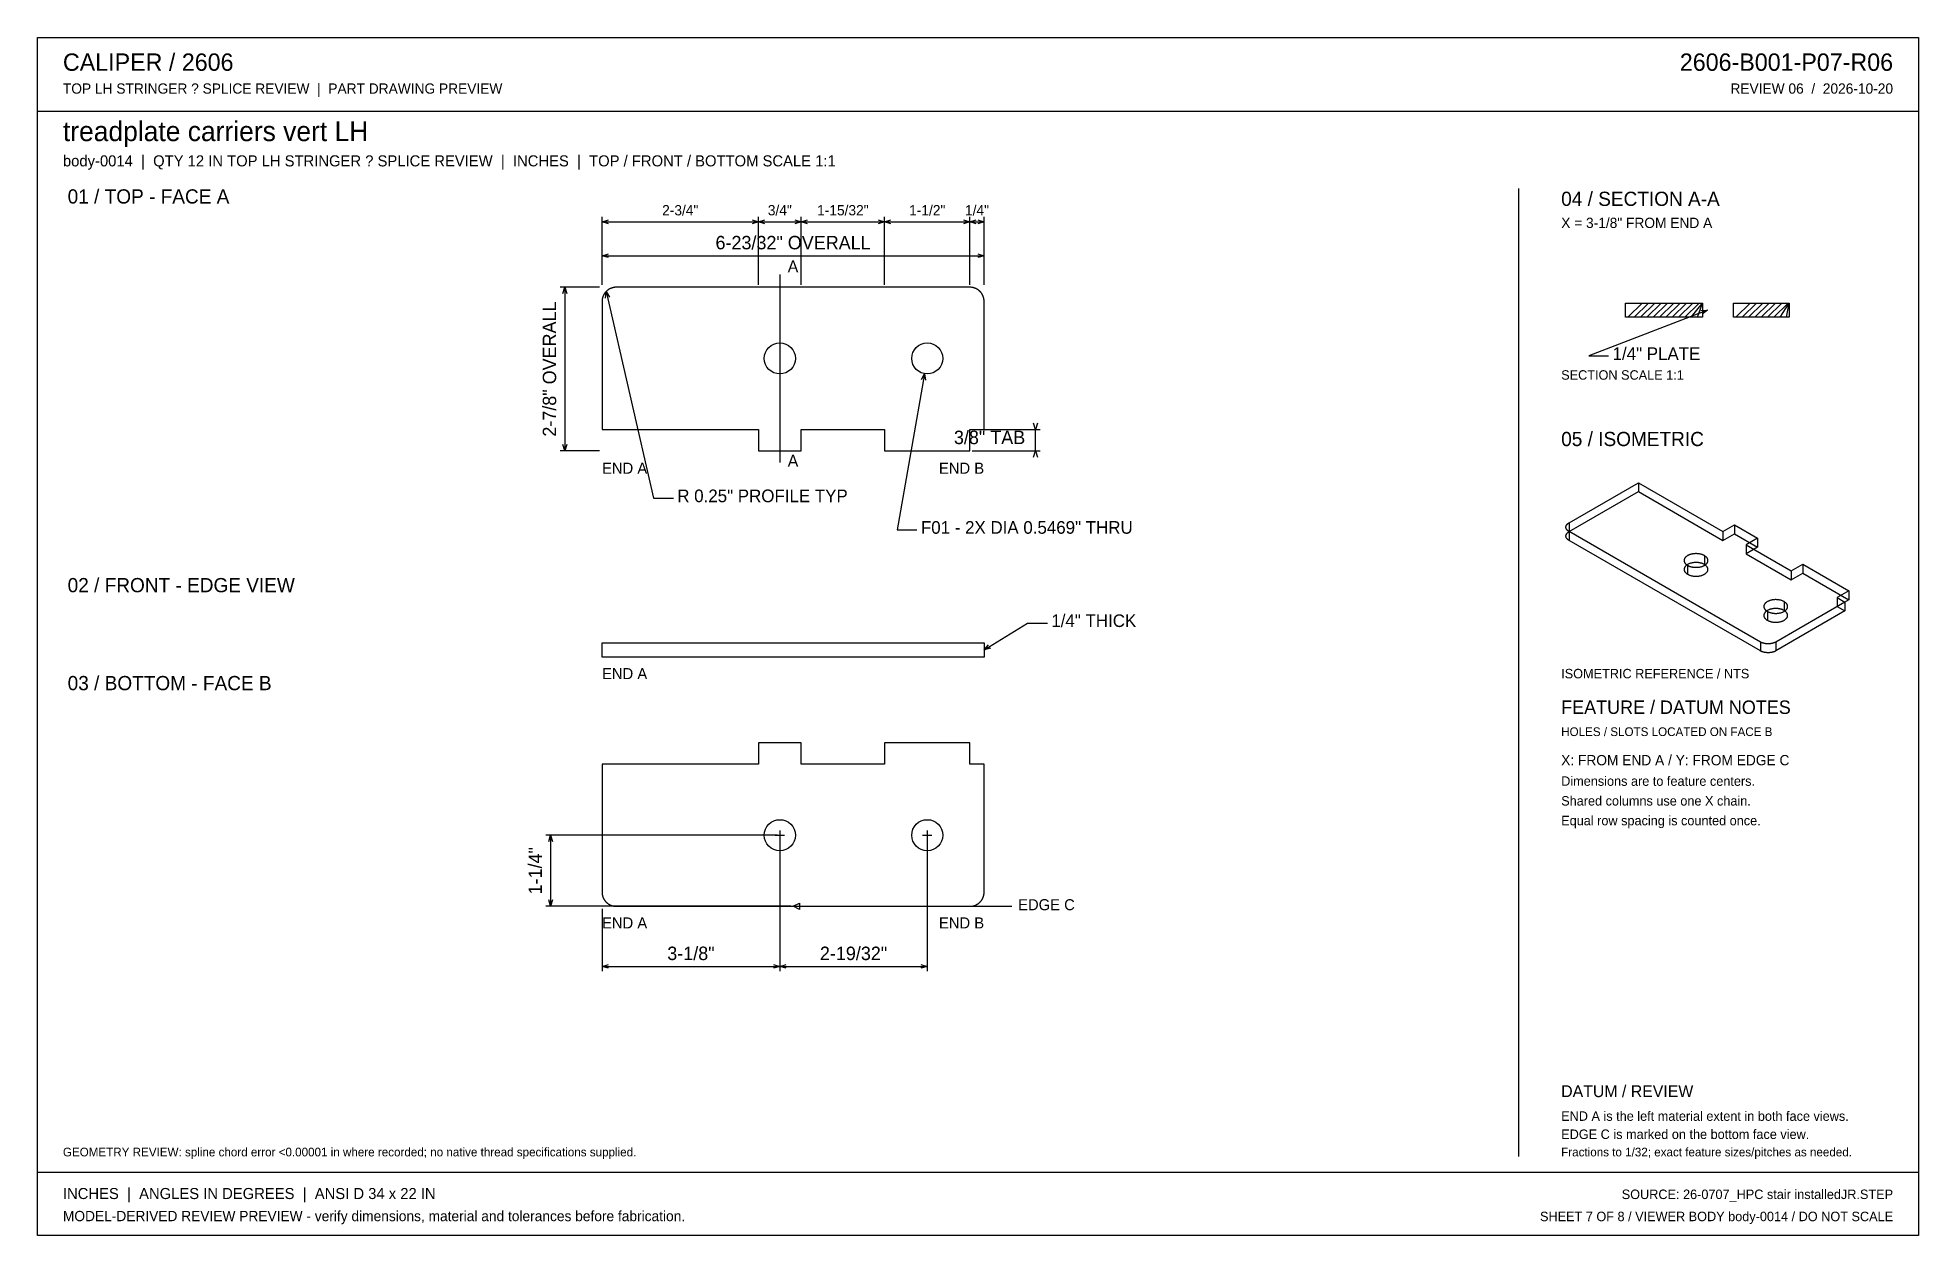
# Model space of a CAD drawing. Header units: inches. Extents: x 0.5 to 33.5, y 0.5 to 21.5.
import ezdxf
from ezdxf.enums import TextEntityAlignment as Align

# ---------------------------------------------------------------- set-up
doc = ezdxf.new("R2010")
doc.units = ezdxf.units.IN
doc.header["$MEASUREMENT"] = 0

msp = doc.modelspace()

# ---------------------------------------------------------------- texts
at = {"layer": 'ANNOTATION'}
for s, height, p in [('CALIPER / 2606', 0.30556, (0.917, 20.944)), ('TOP LH STRINGER ? SPLICE REVIEW  |  PART DRAWING PREVIEW', 0.18056, (0.917, 20.542)), ('treadplate carriers vert LH', 0.34722, (0.917, 19.708)), ('body-0014  |  QTY 12 IN TOP LH STRINGER ? SPLICE REVIEW  |  INCHES  |  TOP / FRONT / BOTTOM SCALE 1:1', 0.194444, (0.917, 19.264)), ('01 / TOP - FACE A', 0.25, (1, 18.611)), ('04 / SECTION A-A', 0.25, (27.25, 18.569)), ('X = 3-1/8" FROM END A', 0.18056, (27.25, 18.181)), ('A', 0.208, (13.656, 17.403)), ('1/4" PLATE', 0.2222, (28.153, 15.861)), ('SECTION SCALE 1:1', 0.16667, (27.25, 15.514)), ('05 / ISOMETRIC', 0.25, (27.25, 14.347)), ('END A', 0.1944, (10.392, 13.861)), ('A', 0.208, (13.656, 13.986)), ('R 0.25" PROFILE TYP', 0.22222, (11.715, 13.361)), ('F01 - 2X DIA 0.5469" THRU', 0.22222, (15.997, 12.806)), ('02 / FRONT - EDGE VIEW', 0.25, (1, 11.778)), ('1/4" THICK', 0.2222, (18.289, 11.167)), ('03 / BOTTOM - FACE B', 0.25, (1, 10.056)), ('END A', 0.1944, (10.392, 10.25)), ('ISOMETRIC REFERENCE / NTS', 0.16667, (27.25, 10.264)), ('FEATURE / DATUM NOTES', 0.23611, (27.25, 9.639)), ('HOLES / SLOTS LOCATED ON FACE B', 0.15278, (27.25, 9.25)), ('X: FROM END A / Y: FROM EDGE C', 0.18056, (27.25, 8.736)), ('Dimensions are to feature centers.', 0.16667, (27.25, 8.375)), ('Shared columns use one X chain.', 0.16667, (27.25, 8.028)), ('Equal row spacing is counted once.', 0.16667, (27.25, 7.681)), ('EDGE C', 0.1944, (17.705, 6.188)), ('END A', 0.1944, (10.392, 5.868)), ('DATUM / REVIEW', 0.20833, (27.25, 2.903)), ('END A is the left material extent in both face views.', 0.16667, (27.25, 2.486)), ('EDGE C is marked on the bottom face view.', 0.16667, (27.25, 2.167)), ('GEOMETRY REVIEW: spline chord error <0.00001 in where recorded; no native thread specifications supplied.', 0.152778, (0.917, 1.861)), ('Fractions to 1/32; exact feature sizes/pitches as needed.', 0.15278, (27.25, 1.861)), ('INCHES  |  ANGLES IN DEGREES  |  ANSI D 34 x 22 IN', 0.19444, (0.917, 1.111)), ('MODEL-DERIVED REVIEW PREVIEW - verify dimensions, material and tolerances before fabrication.', 0.18056, (0.917, 0.722))]:
    msp.add_text(s, height=height, dxfattribs=at).set_placement(p)
for s, height, p in [('2606-B001-P07-R06', 0.30556, (33.083, 20.944)), ('REVIEW 06  /  2026-10-20', 0.18056, (33.083, 20.542)), ('3/8" TAB', 0.2361, (17.83, 14.382)), ('END B', 0.1944, (17.108, 13.861)), ('END B', 0.1944, (17.108, 5.868)), ('SOURCE: 26-0707_HPC stair installedJR.STEP', 0.16667, (33.083, 1.111)), ('SHEET 7 OF 8 / VIEWER BODY body-0014 / DO NOT SCALE', 0.16667, (33.083, 0.722))]:
    msp.add_text(s, height=height, dxfattribs=at).set_placement(p, align=Align.RIGHT)
for s, height, p in [('2-3/4"', 0.1806, (11.767, 18.403)), ('3/4"', 0.1806, (13.517, 18.403)), ('1-15/32"', 0.1806, (14.625, 18.403)), ('1-1/2"', 0.1806, (16.108, 18.403)), ('1/4"', 0.1806, (16.983, 18.403)), ('6-23/32" OVERALL', 0.23611, (13.75, 17.806)), ('3-1/8"', 0.2361, (11.955, 5.312)), ('2-19/32"', 0.2361, (14.813, 5.312))]:
    msp.add_text(s, height=height, dxfattribs=at).set_placement(p, align=Align.CENTER)
for s, height, p in [('2-7/8" OVERALL', 0.23611, (9.586, 15.701)), ('1-1/4"', 0.2361, (9.336, 6.882))]:
    msp.add_text(s, height=height, rotation=90, dxfattribs=at).set_placement(p, align=Align.CENTER)

# ---------------------------------------------------------------- linework, layer by layer
at = {"layer": 'ANNOTATION'}
for p, q in [((10.392, 17.181), (10.392, 18.375)), ((10.392, 18.292), (10.503, 18.326)), ((10.392, 18.292), (13.142, 18.292)), ((10.503, 18.257), (10.392, 18.292)), ((13.031, 18.326), (13.142, 18.292)), ((13.142, 18.292), (13.031, 18.257)), ((13.142, 17.181), (13.142, 18.375)), ((13.142, 17.181), (13.142, 18.375)), ((13.142, 18.292), (13.253, 18.326)), ((13.142, 18.292), (13.892, 18.292)), ((13.253, 18.257), (13.142, 18.292)), ((13.781, 18.326), (13.892, 18.292)), ((13.892, 18.292), (13.781, 18.257)), ((13.892, 17.181), (13.892, 18.375)), ((13.892, 17.181), (13.892, 18.375)), ((13.892, 18.292), (14.003, 18.326)), ((13.892, 18.292), (15.358, 18.292)), ((14.003, 18.257), (13.892, 18.292)), ((15.247, 18.326), (15.358, 18.292)), ((15.358, 18.292), (15.247, 18.257)), ((15.358, 17.181), (15.358, 18.375)), ((15.358, 17.181), (15.358, 18.375)), ((15.358, 18.292), (15.469, 18.326)), ((15.358, 18.292), (16.858, 18.292)), ((15.469, 18.257), (15.358, 18.292)), ((16.747, 18.326), (16.858, 18.292)), ((16.858, 18.292), (16.747, 18.257)), ((16.858, 17.181), (16.858, 18.375)), ((16.858, 17.181), (16.858, 18.375)), ((16.858, 18.292), (16.969, 18.326)), ((16.858, 18.292), (17.108, 18.292)), ((16.969, 18.257), (16.858, 18.292)), ((16.997, 18.326), (17.108, 18.292)), ((17.108, 18.292), (16.997, 18.257)), ((17.108, 17.181), (17.108, 18.375)), ((10.392, 17.181), (10.392, 17.778)), ((10.392, 17.694), (10.503, 17.729)), ((10.392, 17.694), (17.108, 17.694)), ((10.503, 17.66), (10.392, 17.694)), ((16.997, 17.729), (17.108, 17.694)), ((17.108, 17.694), (16.997, 17.66)), ((17.108, 17.181), (17.108, 17.778)), ((13.517, 17.361), (13.517, 14.056)), ((10.35, 17.139), (9.656, 17.139)), ((9.705, 17.028), (9.739, 17.139)), ((9.739, 17.139), (9.739, 14.264)), ((9.739, 17.139), (9.774, 17.028)), ((10.456, 16.95), (10.465, 17.066)), ((10.465, 17.066), (11.299, 13.431)), ((10.465, 17.066), (10.524, 16.965)), ((29.819, 16.736), (27.736, 15.931)), ((29.703, 16.728), (29.819, 16.736)), ((29.819, 16.736), (29.728, 16.664)), ((27.736, 15.931), (28.083, 15.931)), ((16.061, 15.62), (15.58, 12.875)), ((16.007, 15.516), (16.061, 15.62)), ((16.061, 15.62), (16.076, 15.504)), ((16.9, 14.639), (18.094, 14.639)), ((18.011, 14.639), (17.976, 14.75)), ((18.045, 14.75), (18.011, 14.639)), ((18.011, 14.264), (18.011, 14.639)), ((10.35, 14.264), (9.656, 14.264)), ((9.739, 14.264), (9.705, 14.375)), ((9.774, 14.375), (9.739, 14.264)), ((16.9, 14.264), (18.094, 14.264)), ((17.976, 14.153), (18.011, 14.264)), ((18.011, 14.264), (18.045, 14.153)), ((11.299, 13.431), (11.646, 13.431)), ((15.58, 12.875), (15.927, 12.875)), ((17.108, 10.764), (17.872, 11.236)), ((17.872, 11.236), (18.219, 11.236)), ((17.108, 10.764), (17.184, 10.852)), ((17.221, 10.793), (17.108, 10.764)), ((13.475, 7.507), (9.406, 7.507)), ((9.455, 7.396), (9.489, 7.507)), ((9.489, 7.507), (9.489, 6.257)), ((9.489, 7.507), (9.524, 7.396)), ((13.434, 7.507), (13.6, 7.507)), ((13.517, 7.59), (13.517, 7.424)), ((13.517, 7.465), (13.517, 5.118)), ((13.517, 7.465), (13.517, 5.118)), ((16.025, 7.507), (16.191, 7.507)), ((16.108, 7.59), (16.108, 7.424)), ((16.108, 7.465), (16.108, 5.118)), ((9.489, 6.257), (9.455, 6.368)), ((9.524, 6.368), (9.489, 6.257)), ((13.75, 6.257), (13.861, 6.312)), ((13.861, 6.312), (13.861, 6.201)), ((13.708, 6.257), (9.406, 6.257)), ((10.392, 6.215), (10.392, 5.118)), ((13.75, 6.257), (17.594, 6.257)), ((13.861, 6.201), (13.75, 6.257)), ((10.392, 5.201), (10.503, 5.236)), ((10.392, 5.201), (13.517, 5.201)), ((10.503, 5.167), (10.392, 5.201)), ((13.406, 5.236), (13.517, 5.201)), ((13.517, 5.201), (13.406, 5.167)), ((13.517, 5.201), (13.628, 5.236)), ((13.517, 5.201), (16.108, 5.201)), ((13.628, 5.167), (13.517, 5.201)), ((15.997, 5.236), (16.108, 5.201)), ((16.108, 5.201), (15.997, 5.167))]:
    msp.add_line(p, q, dxfattribs=at)
at = {"layer": 'OUTLINE'}
for p, q in [((0.472, 21.528), (33.528, 21.528)), ((0.472, 0.472), (0.472, 21.528)), ((33.528, 21.528), (33.528, 0.472)), ((0.472, 20.236), (33.528, 20.236)), ((26.5, 18.875), (26.5, 1.861)), ((10.393, 16.907), (10.392, 16.901)), ((10.392, 16.901), (10.392, 16.895)), ((10.392, 16.895), (10.392, 16.889)), ((10.392, 16.889), (10.392, 14.639)), ((10.394, 16.919), (10.393, 16.913)), ((10.393, 16.913), (10.393, 16.907)), ((10.395, 16.926), (10.394, 16.919)), ((10.396, 16.932), (10.395, 16.926)), ((10.397, 16.938), (10.396, 16.932)), ((10.398, 16.944), (10.397, 16.938)), ((10.4, 16.95), (10.398, 16.944)), ((10.401, 16.956), (10.4, 16.95)), ((10.403, 16.961), (10.401, 16.956)), ((10.405, 16.967), (10.403, 16.961)), ((10.407, 16.973), (10.405, 16.967)), ((10.409, 16.979), (10.407, 16.973)), ((10.411, 16.985), (10.409, 16.979)), ((10.413, 16.99), (10.411, 16.985)), ((10.416, 16.996), (10.413, 16.99)), ((10.419, 17.001), (10.416, 16.996)), ((10.422, 17.007), (10.419, 17.001)), ((10.425, 17.012), (10.422, 17.007)), ((10.428, 17.017), (10.425, 17.012)), ((10.431, 17.023), (10.428, 17.017)), ((10.434, 17.028), (10.431, 17.023)), ((10.438, 17.033), (10.434, 17.028)), ((10.441, 17.038), (10.438, 17.033)), ((10.445, 17.043), (10.441, 17.038)), ((10.449, 17.047), (10.445, 17.043)), ((10.453, 17.052), (10.449, 17.047)), ((10.457, 17.057), (10.453, 17.052)), ((10.461, 17.061), (10.457, 17.057)), ((10.465, 17.066), (10.461, 17.061)), ((10.47, 17.07), (10.465, 17.066)), ((10.474, 17.074), (10.47, 17.07)), ((10.479, 17.078), (10.474, 17.074)), ((10.483, 17.082), (10.479, 17.078)), ((10.488, 17.086), (10.483, 17.082)), ((10.493, 17.09), (10.488, 17.086)), ((10.498, 17.093), (10.493, 17.09)), ((10.503, 17.097), (10.498, 17.093)), ((10.508, 17.1), (10.503, 17.097)), ((10.514, 17.103), (10.508, 17.1)), ((10.519, 17.106), (10.514, 17.103)), ((10.524, 17.109), (10.519, 17.106)), ((10.53, 17.112), (10.524, 17.109)), ((10.535, 17.115), (10.53, 17.112)), ((10.541, 17.117), (10.535, 17.115)), ((10.546, 17.12), (10.541, 17.117)), ((10.552, 17.122), (10.546, 17.12)), ((10.558, 17.124), (10.552, 17.122)), ((10.564, 17.126), (10.558, 17.124)), ((10.569, 17.128), (10.564, 17.126)), ((10.575, 17.13), (10.569, 17.128)), ((10.581, 17.131), (10.575, 17.13)), ((10.587, 17.133), (10.581, 17.131)), ((10.593, 17.134), (10.587, 17.133)), ((10.599, 17.135), (10.593, 17.134)), ((10.605, 17.136), (10.599, 17.135)), ((10.611, 17.137), (10.605, 17.136)), ((10.618, 17.138), (10.611, 17.137)), ((10.624, 17.138), (10.618, 17.138)), ((10.63, 17.139), (10.624, 17.138)), ((10.636, 17.139), (10.63, 17.139)), ((10.642, 17.139), (10.636, 17.139)), ((16.858, 17.139), (10.642, 17.139)), ((16.864, 17.139), (16.858, 17.139)), ((16.87, 17.139), (16.864, 17.139)), ((16.876, 17.138), (16.87, 17.139)), ((16.882, 17.138), (16.876, 17.138)), ((16.889, 17.137), (16.882, 17.138)), ((16.895, 17.136), (16.889, 17.137)), ((16.901, 17.135), (16.895, 17.136)), ((16.907, 17.134), (16.901, 17.135)), ((16.913, 17.133), (16.907, 17.134)), ((16.919, 17.131), (16.913, 17.133)), ((16.925, 17.13), (16.919, 17.131)), ((16.931, 17.128), (16.925, 17.13)), ((16.936, 17.126), (16.931, 17.128)), ((16.942, 17.124), (16.936, 17.126)), ((16.948, 17.122), (16.942, 17.124)), ((16.954, 17.12), (16.948, 17.122)), ((16.959, 17.117), (16.954, 17.12)), ((16.965, 17.115), (16.959, 17.117)), ((16.97, 17.112), (16.965, 17.115)), ((16.976, 17.109), (16.97, 17.112)), ((16.981, 17.106), (16.976, 17.109)), ((16.986, 17.103), (16.981, 17.106)), ((16.992, 17.1), (16.986, 17.103)), ((16.997, 17.097), (16.992, 17.1)), ((17.002, 17.093), (16.997, 17.097)), ((17.007, 17.09), (17.002, 17.093)), ((17.012, 17.086), (17.007, 17.09)), ((17.017, 17.082), (17.012, 17.086)), ((17.021, 17.078), (17.017, 17.082)), ((17.026, 17.074), (17.021, 17.078)), ((17.03, 17.07), (17.026, 17.074)), ((17.035, 17.066), (17.03, 17.07)), ((17.039, 17.061), (17.035, 17.066)), ((17.043, 17.057), (17.039, 17.061)), ((17.047, 17.052), (17.043, 17.057)), ((17.051, 17.047), (17.047, 17.052)), ((17.055, 17.043), (17.051, 17.047)), ((17.059, 17.038), (17.055, 17.043)), ((17.062, 17.033), (17.059, 17.038)), ((17.066, 17.028), (17.062, 17.033)), ((17.069, 17.023), (17.066, 17.028)), ((17.072, 17.017), (17.069, 17.023)), ((17.075, 17.012), (17.072, 17.017)), ((17.078, 17.007), (17.075, 17.012)), ((17.081, 17.001), (17.078, 17.007)), ((17.084, 16.996), (17.081, 17.001)), ((17.087, 16.99), (17.084, 16.996)), ((17.089, 16.985), (17.087, 16.99)), ((17.091, 16.979), (17.089, 16.985)), ((17.093, 16.973), (17.091, 16.979)), ((17.095, 16.967), (17.093, 16.973)), ((17.097, 16.961), (17.095, 16.967)), ((17.099, 16.956), (17.097, 16.961)), ((17.1, 16.95), (17.099, 16.956)), ((17.102, 16.944), (17.1, 16.95)), ((17.103, 16.938), (17.102, 16.944)), ((17.104, 16.932), (17.103, 16.938)), ((17.105, 16.926), (17.104, 16.932)), ((17.106, 16.919), (17.105, 16.926)), ((17.107, 16.913), (17.106, 16.919)), ((17.107, 16.907), (17.107, 16.913)), ((17.108, 16.901), (17.107, 16.907)), ((17.108, 16.895), (17.108, 16.901)), ((17.108, 16.889), (17.108, 16.895)), ((17.108, 14.639), (17.108, 16.889)), ((28.382, 16.861), (29.734, 16.861)), ((28.382, 16.611), (28.382, 16.861)), ((28.424, 16.611), (28.674, 16.861)), ((28.535, 16.611), (28.785, 16.861)), ((28.646, 16.611), (28.896, 16.861)), ((28.757, 16.611), (29.007, 16.861)), ((28.868, 16.611), (29.118, 16.861)), ((28.979, 16.611), (29.229, 16.861)), ((29.09, 16.611), (29.34, 16.861)), ((29.201, 16.611), (29.451, 16.861)), ((29.312, 16.611), (29.562, 16.861)), ((29.424, 16.611), (29.674, 16.861)), ((29.535, 16.611), (29.734, 16.861)), ((29.646, 16.611), (29.734, 16.861)), ((29.734, 16.861), (29.734, 16.611)), ((30.28, 16.861), (31.257, 16.861)), ((30.28, 16.611), (30.28, 16.861)), ((30.322, 16.611), (30.572, 16.861)), ((30.433, 16.611), (30.683, 16.861)), ((30.544, 16.611), (30.794, 16.861)), ((30.655, 16.611), (30.905, 16.861)), ((30.766, 16.611), (31.016, 16.861)), ((30.878, 16.611), (31.128, 16.861)), ((30.989, 16.611), (31.239, 16.861)), ((31.1, 16.611), (31.257, 16.861)), ((31.211, 16.611), (31.257, 16.861)), ((31.257, 16.861), (31.257, 16.611)), ((29.734, 16.611), (28.382, 16.611)), ((31.257, 16.611), (30.28, 16.611)), ((10.392, 14.639), (13.142, 14.639)), ((13.142, 14.639), (13.142, 14.264)), ((13.892, 14.264), (13.892, 14.639)), ((13.892, 14.639), (15.358, 14.639)), ((15.358, 14.639), (15.358, 14.264)), ((16.858, 14.639), (17.108, 14.639)), ((16.858, 14.264), (16.858, 14.639)), ((13.142, 14.264), (13.892, 14.264)), ((15.358, 14.264), (16.858, 14.264)), ((27.389, 13), (28.606, 13.702)), ((28.606, 13.702), (28.606, 13.546)), ((28.606, 13.702), (30.093, 12.844)), ((27.389, 12.844), (28.606, 13.546)), ((28.606, 13.546), (30.093, 12.688)), ((27.333, 12.924), (27.334, 12.927)), ((27.333, 12.922), (27.333, 12.924)), ((27.333, 12.919), (27.333, 12.922)), ((27.334, 12.916), (27.333, 12.919)), ((27.334, 12.933), (27.335, 12.935)), ((27.334, 12.93), (27.334, 12.933)), ((27.334, 12.927), (27.334, 12.93)), ((27.334, 12.914), (27.334, 12.916)), ((27.334, 12.911), (27.334, 12.914)), ((27.335, 12.908), (27.334, 12.911)), ((27.335, 12.938), (27.336, 12.941)), ((27.335, 12.935), (27.335, 12.938)), ((27.335, 12.906), (27.335, 12.908)), ((27.336, 12.903), (27.335, 12.906)), ((27.336, 12.941), (27.337, 12.943)), ((27.337, 12.9), (27.336, 12.903)), ((27.337, 12.943), (27.338, 12.946)), ((27.338, 12.898), (27.337, 12.9)), ((27.338, 12.946), (27.339, 12.949)), ((27.339, 12.895), (27.338, 12.898)), ((27.339, 12.949), (27.34, 12.951)), ((27.34, 12.892), (27.339, 12.895)), ((27.34, 12.951), (27.342, 12.954)), ((27.342, 12.89), (27.34, 12.892)), ((27.342, 12.954), (27.343, 12.956)), ((27.343, 12.956), (27.345, 12.959)), ((27.345, 12.959), (27.346, 12.961)), ((27.346, 12.961), (27.348, 12.964)), ((27.348, 12.964), (27.35, 12.966)), ((27.35, 12.966), (27.352, 12.969)), ((27.352, 12.969), (27.354, 12.971)), ((27.354, 12.971), (27.356, 12.974)), ((27.356, 12.974), (27.358, 12.976)), ((27.358, 12.976), (27.361, 12.978)), ((27.361, 12.978), (27.363, 12.981)), ((27.363, 12.981), (27.366, 12.983)), ((27.366, 12.983), (27.368, 12.985)), ((27.368, 12.985), (27.371, 12.987)), ((27.371, 12.987), (27.374, 12.99)), ((27.374, 12.99), (27.377, 12.992)), ((27.377, 12.992), (27.38, 12.994)), ((27.38, 12.994), (27.383, 12.996)), ((27.383, 12.996), (27.386, 12.998)), ((27.386, 12.998), (27.389, 13)), ((27.389, 13), (27.389, 12.844)), ((30.093, 12.844), (30.296, 12.961)), ((30.296, 12.961), (30.702, 12.727)), ((30.296, 12.961), (30.296, 12.805)), ((27.333, 12.768), (27.334, 12.771)), ((27.333, 12.766), (27.333, 12.768)), ((27.333, 12.763), (27.333, 12.766)), ((27.334, 12.76), (27.333, 12.763)), ((27.334, 12.776), (27.335, 12.779)), ((27.334, 12.774), (27.334, 12.776)), ((27.334, 12.771), (27.334, 12.774)), ((27.334, 12.757), (27.334, 12.76)), ((27.334, 12.755), (27.334, 12.757)), ((27.335, 12.752), (27.334, 12.755)), ((27.335, 12.782), (27.336, 12.784)), ((27.335, 12.779), (27.335, 12.782)), ((27.335, 12.749), (27.335, 12.752)), ((27.336, 12.747), (27.335, 12.749)), ((27.336, 12.784), (27.337, 12.787)), ((27.337, 12.744), (27.336, 12.747)), ((27.337, 12.787), (27.338, 12.79)), ((27.338, 12.741), (27.337, 12.744)), ((27.338, 12.79), (27.339, 12.792)), ((27.339, 12.739), (27.338, 12.741)), ((27.339, 12.792), (27.34, 12.795)), ((27.34, 12.736), (27.339, 12.739)), ((27.34, 12.795), (27.342, 12.798)), ((27.342, 12.734), (27.34, 12.736)), ((27.343, 12.887), (27.342, 12.89)), ((27.342, 12.798), (27.343, 12.8)), ((27.343, 12.731), (27.342, 12.734)), ((27.345, 12.885), (27.343, 12.887)), ((27.343, 12.8), (27.345, 12.803)), ((27.345, 12.728), (27.343, 12.731)), ((27.346, 12.882), (27.345, 12.885)), ((27.345, 12.803), (27.346, 12.805)), ((27.346, 12.726), (27.345, 12.728)), ((27.348, 12.879), (27.346, 12.882)), ((27.346, 12.805), (27.348, 12.808)), ((27.348, 12.723), (27.346, 12.726)), ((27.35, 12.877), (27.348, 12.879)), ((27.348, 12.808), (27.35, 12.81)), ((27.35, 12.721), (27.348, 12.723)), ((27.352, 12.874), (27.35, 12.877)), ((27.35, 12.81), (27.352, 12.813)), ((27.352, 12.718), (27.35, 12.721)), ((27.354, 12.872), (27.352, 12.874)), ((27.352, 12.813), (27.354, 12.815)), ((27.354, 12.716), (27.352, 12.718)), ((27.356, 12.87), (27.354, 12.872)), ((27.354, 12.815), (27.356, 12.818)), ((27.356, 12.714), (27.354, 12.716)), ((27.358, 12.867), (27.356, 12.87)), ((27.356, 12.818), (27.358, 12.82)), ((27.358, 12.711), (27.356, 12.714)), ((27.361, 12.865), (27.358, 12.867)), ((27.358, 12.82), (27.361, 12.822)), ((27.361, 12.709), (27.358, 12.711)), ((27.363, 12.863), (27.361, 12.865)), ((27.361, 12.822), (27.363, 12.825)), ((27.363, 12.707), (27.361, 12.709)), ((27.366, 12.86), (27.363, 12.863)), ((27.363, 12.825), (27.366, 12.827)), ((27.366, 12.704), (27.363, 12.707)), ((27.368, 12.858), (27.366, 12.86)), ((27.366, 12.827), (27.368, 12.829)), ((27.368, 12.702), (27.366, 12.704)), ((27.371, 12.856), (27.368, 12.858)), ((27.368, 12.829), (27.371, 12.831)), ((27.371, 12.7), (27.368, 12.702)), ((27.374, 12.854), (27.371, 12.856)), ((27.371, 12.831), (27.374, 12.833)), ((27.374, 12.698), (27.371, 12.7)), ((27.377, 12.852), (27.374, 12.854)), ((27.374, 12.833), (27.377, 12.836)), ((27.377, 12.696), (27.374, 12.698)), ((27.38, 12.85), (27.377, 12.852)), ((27.377, 12.836), (27.38, 12.838)), ((27.38, 12.693), (27.377, 12.696)), ((27.383, 12.848), (27.38, 12.85)), ((27.38, 12.838), (27.383, 12.84)), ((27.383, 12.691), (27.38, 12.693)), ((27.386, 12.846), (27.383, 12.848)), ((27.383, 12.84), (27.386, 12.842)), ((27.386, 12.689), (27.383, 12.691)), ((27.389, 12.844), (27.386, 12.846)), ((27.386, 12.842), (27.389, 12.844)), ((27.389, 12.688), (27.386, 12.689)), ((30.751, 10.903), (27.389, 12.844)), ((27.389, 12.844), (27.389, 12.688)), ((30.751, 10.747), (27.389, 12.688)), ((30.093, 12.844), (30.093, 12.688)), ((30.093, 12.688), (30.296, 12.805)), ((30.296, 12.805), (30.702, 12.57)), ((30.702, 12.727), (30.499, 12.609)), ((30.499, 12.609), (31.292, 12.152)), ((30.499, 12.609), (30.499, 12.453)), ((30.702, 12.57), (30.499, 12.453)), ((30.702, 12.727), (30.702, 12.57)), ((29.412, 12.348), (29.411, 12.342)), ((29.411, 12.342), (29.411, 12.336)), ((29.411, 12.336), (29.411, 12.33)), ((29.411, 12.33), (29.412, 12.324)), ((29.413, 12.354), (29.412, 12.348)), ((29.412, 12.324), (29.413, 12.319)), ((29.415, 12.36), (29.413, 12.354)), ((29.413, 12.319), (29.415, 12.313)), ((29.417, 12.366), (29.415, 12.36)), ((29.415, 12.313), (29.417, 12.307)), ((29.42, 12.371), (29.417, 12.366)), ((29.417, 12.307), (29.42, 12.301)), ((29.423, 12.377), (29.42, 12.371)), ((29.42, 12.301), (29.423, 12.296)), ((29.427, 12.382), (29.423, 12.377)), ((29.423, 12.296), (29.427, 12.29)), ((29.431, 12.388), (29.427, 12.382)), ((29.427, 12.29), (29.431, 12.285)), ((29.431, 12.232), (29.427, 12.226)), ((29.436, 12.393), (29.431, 12.388)), ((29.431, 12.285), (29.436, 12.279)), ((29.436, 12.237), (29.431, 12.232)), ((29.441, 12.398), (29.436, 12.393)), ((29.436, 12.279), (29.441, 12.274)), ((29.441, 12.242), (29.436, 12.237)), ((29.446, 12.403), (29.441, 12.398)), ((29.441, 12.274), (29.446, 12.269)), ((29.446, 12.247), (29.441, 12.242)), ((29.452, 12.408), (29.446, 12.403)), ((29.446, 12.269), (29.452, 12.264)), ((29.452, 12.252), (29.446, 12.247)), ((29.458, 12.413), (29.452, 12.408)), ((29.452, 12.264), (29.458, 12.26)), ((29.458, 12.257), (29.452, 12.252)), ((29.465, 12.417), (29.458, 12.413)), ((29.465, 12.261), (29.458, 12.257)), ((29.458, 12.26), (29.465, 12.255)), ((29.472, 12.422), (29.465, 12.417)), ((29.472, 12.266), (29.465, 12.261)), ((29.465, 12.255), (29.472, 12.251)), ((29.48, 12.426), (29.472, 12.422)), ((29.48, 12.27), (29.472, 12.266)), ((29.472, 12.251), (29.472, 12.095)), ((29.472, 12.251), (29.48, 12.247)), ((29.487, 12.43), (29.48, 12.426)), ((29.487, 12.273), (29.48, 12.27)), ((29.48, 12.247), (29.487, 12.243)), ((29.495, 12.433), (29.487, 12.43)), ((29.495, 12.277), (29.487, 12.273)), ((29.487, 12.243), (29.495, 12.239)), ((29.504, 12.437), (29.495, 12.433)), ((29.504, 12.281), (29.495, 12.277)), ((29.495, 12.239), (29.504, 12.236)), ((29.513, 12.44), (29.504, 12.437)), ((29.513, 12.284), (29.504, 12.281)), ((29.504, 12.236), (29.513, 12.233)), ((29.521, 12.443), (29.513, 12.44)), ((29.521, 12.287), (29.513, 12.284)), ((29.513, 12.233), (29.521, 12.23)), ((29.531, 12.445), (29.521, 12.443)), ((29.531, 12.289), (29.521, 12.287)), ((29.54, 12.448), (29.531, 12.445)), ((29.54, 12.292), (29.531, 12.289)), ((29.55, 12.45), (29.54, 12.448)), ((29.55, 12.294), (29.54, 12.292)), ((29.559, 12.452), (29.55, 12.45)), ((29.559, 12.296), (29.55, 12.294)), ((29.569, 12.453), (29.559, 12.452)), ((29.569, 12.297), (29.559, 12.296)), ((29.579, 12.455), (29.569, 12.453)), ((29.579, 12.299), (29.569, 12.297)), ((29.589, 12.456), (29.579, 12.455)), ((29.589, 12.3), (29.579, 12.299)), ((29.6, 12.456), (29.589, 12.456)), ((29.6, 12.3), (29.589, 12.3)), ((29.61, 12.457), (29.6, 12.456)), ((29.61, 12.301), (29.6, 12.3)), ((29.62, 12.457), (29.61, 12.457)), ((29.62, 12.301), (29.61, 12.301)), ((29.63, 12.457), (29.62, 12.457)), ((29.63, 12.301), (29.62, 12.301)), ((29.641, 12.456), (29.63, 12.457)), ((29.641, 12.3), (29.63, 12.301)), ((29.651, 12.456), (29.641, 12.456)), ((29.651, 12.3), (29.641, 12.3)), ((29.661, 12.455), (29.651, 12.456)), ((29.661, 12.299), (29.651, 12.3)), ((29.671, 12.453), (29.661, 12.455)), ((29.671, 12.297), (29.661, 12.299)), ((29.681, 12.452), (29.671, 12.453)), ((29.681, 12.296), (29.671, 12.297)), ((29.691, 12.45), (29.681, 12.452)), ((29.691, 12.294), (29.681, 12.296)), ((29.7, 12.448), (29.691, 12.45)), ((29.7, 12.292), (29.691, 12.294)), ((29.709, 12.445), (29.7, 12.448)), ((29.709, 12.289), (29.7, 12.292)), ((29.719, 12.443), (29.709, 12.445)), ((29.719, 12.287), (29.709, 12.289)), ((29.728, 12.44), (29.719, 12.443)), ((29.728, 12.284), (29.719, 12.287)), ((29.719, 12.23), (29.728, 12.233)), ((29.736, 12.437), (29.728, 12.44)), ((29.736, 12.281), (29.728, 12.284)), ((29.728, 12.233), (29.736, 12.236)), ((29.745, 12.433), (29.736, 12.437)), ((29.745, 12.277), (29.736, 12.281)), ((29.736, 12.236), (29.745, 12.239)), ((29.753, 12.43), (29.745, 12.433)), ((29.753, 12.273), (29.745, 12.277)), ((29.745, 12.239), (29.753, 12.243)), ((29.761, 12.426), (29.753, 12.43)), ((29.761, 12.27), (29.753, 12.273)), ((29.753, 12.243), (29.761, 12.247)), ((29.768, 12.422), (29.761, 12.426)), ((29.768, 12.266), (29.761, 12.27)), ((29.761, 12.247), (29.768, 12.251)), ((29.768, 12.422), (29.768, 12.266)), ((29.775, 12.417), (29.768, 12.422)), ((29.775, 12.261), (29.768, 12.266)), ((29.768, 12.251), (29.775, 12.255)), ((29.782, 12.413), (29.775, 12.417)), ((29.782, 12.257), (29.775, 12.261)), ((29.775, 12.255), (29.782, 12.26)), ((29.788, 12.408), (29.782, 12.413)), ((29.782, 12.26), (29.788, 12.264)), ((29.788, 12.252), (29.782, 12.257)), ((29.794, 12.403), (29.788, 12.408)), ((29.788, 12.264), (29.794, 12.269)), ((29.794, 12.247), (29.788, 12.252)), ((29.799, 12.398), (29.794, 12.403)), ((29.794, 12.269), (29.799, 12.274)), ((29.799, 12.242), (29.794, 12.247)), ((29.804, 12.393), (29.799, 12.398)), ((29.799, 12.274), (29.804, 12.279)), ((29.804, 12.237), (29.799, 12.242)), ((29.809, 12.388), (29.804, 12.393)), ((29.804, 12.279), (29.809, 12.285)), ((29.809, 12.232), (29.804, 12.237)), ((29.813, 12.382), (29.809, 12.388)), ((29.809, 12.285), (29.813, 12.29)), ((29.813, 12.226), (29.809, 12.232)), ((29.817, 12.377), (29.813, 12.382)), ((29.813, 12.29), (29.817, 12.296)), ((29.82, 12.371), (29.817, 12.377)), ((29.817, 12.296), (29.82, 12.301)), ((29.823, 12.366), (29.82, 12.371)), ((29.82, 12.301), (29.823, 12.307)), ((29.825, 12.36), (29.823, 12.366)), ((29.823, 12.307), (29.825, 12.313)), ((29.827, 12.354), (29.825, 12.36)), ((29.825, 12.313), (29.827, 12.319)), ((29.828, 12.348), (29.827, 12.354)), ((29.827, 12.319), (29.828, 12.324)), ((29.829, 12.342), (29.828, 12.348)), ((29.828, 12.324), (29.829, 12.33)), ((29.829, 12.336), (29.829, 12.342)), ((29.829, 12.33), (29.829, 12.336)), ((30.499, 12.453), (31.292, 11.996)), ((31.292, 12.152), (31.494, 12.269)), ((31.494, 12.269), (31.494, 12.113)), ((31.494, 12.269), (32.306, 11.801)), ((29.412, 12.192), (29.411, 12.186)), ((29.411, 12.186), (29.411, 12.18)), ((29.411, 12.18), (29.411, 12.174)), ((29.411, 12.174), (29.412, 12.168)), ((29.413, 12.198), (29.412, 12.192)), ((29.412, 12.168), (29.413, 12.162)), ((29.415, 12.204), (29.413, 12.198)), ((29.413, 12.162), (29.415, 12.157)), ((29.417, 12.209), (29.415, 12.204)), ((29.415, 12.157), (29.417, 12.151)), ((29.42, 12.215), (29.417, 12.209)), ((29.417, 12.151), (29.42, 12.145)), ((29.423, 12.221), (29.42, 12.215)), ((29.42, 12.145), (29.423, 12.139)), ((29.427, 12.226), (29.423, 12.221)), ((29.423, 12.139), (29.427, 12.134)), ((29.427, 12.134), (29.431, 12.129)), ((29.431, 12.129), (29.436, 12.123)), ((29.436, 12.123), (29.441, 12.118)), ((29.441, 12.118), (29.446, 12.113)), ((29.446, 12.113), (29.452, 12.108)), ((29.452, 12.108), (29.458, 12.104)), ((29.458, 12.104), (29.465, 12.099)), ((29.465, 12.099), (29.472, 12.095)), ((29.472, 12.095), (29.48, 12.091)), ((29.48, 12.091), (29.487, 12.087)), ((29.487, 12.087), (29.495, 12.083)), ((29.495, 12.083), (29.504, 12.08)), ((29.504, 12.08), (29.513, 12.077)), ((29.513, 12.077), (29.521, 12.074)), ((29.521, 12.23), (29.531, 12.227)), ((29.521, 12.074), (29.531, 12.071)), ((29.531, 12.227), (29.54, 12.225)), ((29.531, 12.071), (29.54, 12.069)), ((29.54, 12.225), (29.55, 12.223)), ((29.54, 12.069), (29.55, 12.066)), ((29.55, 12.223), (29.559, 12.221)), ((29.55, 12.066), (29.559, 12.065)), ((29.559, 12.221), (29.569, 12.219)), ((29.559, 12.065), (29.569, 12.063)), ((29.569, 12.219), (29.579, 12.218)), ((29.569, 12.063), (29.579, 12.062)), ((29.579, 12.218), (29.589, 12.217)), ((29.579, 12.062), (29.589, 12.061)), ((29.589, 12.217), (29.6, 12.216)), ((29.589, 12.061), (29.6, 12.06)), ((29.6, 12.216), (29.61, 12.216)), ((29.6, 12.06), (29.61, 12.06)), ((29.61, 12.216), (29.62, 12.216)), ((29.61, 12.06), (29.62, 12.059)), ((29.62, 12.216), (29.63, 12.216)), ((29.62, 12.059), (29.63, 12.06)), ((29.63, 12.216), (29.641, 12.216)), ((29.63, 12.06), (29.641, 12.06)), ((29.641, 12.216), (29.651, 12.217)), ((29.641, 12.06), (29.651, 12.061)), ((29.651, 12.217), (29.661, 12.218)), ((29.651, 12.061), (29.661, 12.062)), ((29.661, 12.218), (29.671, 12.219)), ((29.661, 12.062), (29.671, 12.063)), ((29.671, 12.219), (29.681, 12.221)), ((29.671, 12.063), (29.681, 12.065)), ((29.681, 12.221), (29.691, 12.223)), ((29.681, 12.065), (29.691, 12.066)), ((29.691, 12.223), (29.7, 12.225)), ((29.691, 12.066), (29.7, 12.069)), ((29.7, 12.225), (29.709, 12.227)), ((29.7, 12.069), (29.709, 12.071)), ((29.709, 12.227), (29.719, 12.23)), ((29.709, 12.071), (29.719, 12.074)), ((29.719, 12.074), (29.728, 12.077)), ((29.728, 12.077), (29.736, 12.08)), ((29.736, 12.08), (29.745, 12.083)), ((29.745, 12.083), (29.753, 12.087)), ((29.753, 12.087), (29.761, 12.091)), ((29.761, 12.091), (29.768, 12.095)), ((29.768, 12.095), (29.775, 12.099)), ((29.775, 12.099), (29.782, 12.104)), ((29.782, 12.104), (29.788, 12.108)), ((29.788, 12.108), (29.794, 12.113)), ((29.794, 12.113), (29.799, 12.118)), ((29.799, 12.118), (29.804, 12.123)), ((29.804, 12.123), (29.809, 12.129)), ((29.809, 12.129), (29.813, 12.134)), ((29.817, 12.221), (29.813, 12.226)), ((29.813, 12.134), (29.817, 12.139)), ((29.82, 12.215), (29.817, 12.221)), ((29.817, 12.139), (29.82, 12.145)), ((29.823, 12.209), (29.82, 12.215)), ((29.82, 12.145), (29.823, 12.151)), ((29.825, 12.204), (29.823, 12.209)), ((29.823, 12.151), (29.825, 12.157)), ((29.827, 12.198), (29.825, 12.204)), ((29.825, 12.157), (29.827, 12.162)), ((29.828, 12.192), (29.827, 12.198)), ((29.827, 12.162), (29.828, 12.168)), ((29.829, 12.186), (29.828, 12.192)), ((29.828, 12.168), (29.829, 12.174)), ((29.829, 12.18), (29.829, 12.186)), ((29.829, 12.174), (29.829, 12.18)), ((31.292, 12.152), (31.292, 11.996)), ((31.292, 11.996), (31.494, 12.113)), ((31.494, 12.113), (32.306, 11.644)), ((30.828, 11.574), (30.824, 11.568)), ((30.832, 11.579), (30.828, 11.574)), ((30.837, 11.584), (30.832, 11.579)), ((30.842, 11.589), (30.837, 11.584)), ((30.847, 11.594), (30.842, 11.589)), ((30.853, 11.599), (30.847, 11.594)), ((30.86, 11.604), (30.853, 11.599)), ((30.866, 11.608), (30.86, 11.604)), ((30.873, 11.613), (30.866, 11.608)), ((30.881, 11.617), (30.873, 11.613)), ((30.889, 11.621), (30.881, 11.617)), ((30.897, 11.624), (30.889, 11.621)), ((30.905, 11.628), (30.897, 11.624)), ((30.914, 11.631), (30.905, 11.628)), ((30.923, 11.634), (30.914, 11.631)), ((30.932, 11.636), (30.923, 11.634)), ((30.941, 11.639), (30.932, 11.636)), ((30.951, 11.641), (30.941, 11.639)), ((30.96, 11.643), (30.951, 11.641)), ((30.97, 11.644), (30.96, 11.643)), ((30.98, 11.646), (30.97, 11.644)), ((30.991, 11.647), (30.98, 11.646)), ((31.001, 11.647), (30.991, 11.647)), ((31.011, 11.648), (31.001, 11.647)), ((31.021, 11.648), (31.011, 11.648)), ((31.031, 11.648), (31.021, 11.648)), ((32.238, 11.605), (31.021, 10.903)), ((31.042, 11.647), (31.031, 11.648)), ((31.052, 11.647), (31.042, 11.647)), ((31.062, 11.646), (31.052, 11.647)), ((31.072, 11.644), (31.062, 11.646)), ((31.082, 11.643), (31.072, 11.644)), ((31.092, 11.641), (31.082, 11.643)), ((31.101, 11.639), (31.092, 11.641)), ((31.111, 11.636), (31.101, 11.639)), ((31.12, 11.634), (31.111, 11.636)), ((31.129, 11.631), (31.12, 11.634)), ((31.137, 11.628), (31.129, 11.631)), ((31.146, 11.624), (31.137, 11.628)), ((31.154, 11.621), (31.146, 11.624)), ((31.162, 11.617), (31.154, 11.621)), ((31.169, 11.613), (31.162, 11.617)), ((31.176, 11.608), (31.169, 11.613)), ((31.169, 11.613), (31.169, 11.457)), ((31.183, 11.604), (31.176, 11.608)), ((31.189, 11.599), (31.183, 11.604)), ((31.195, 11.594), (31.189, 11.599)), ((31.201, 11.589), (31.195, 11.594)), ((31.206, 11.584), (31.201, 11.589)), ((31.21, 11.579), (31.206, 11.584)), ((31.214, 11.574), (31.21, 11.579)), ((31.218, 11.568), (31.214, 11.574)), ((32.306, 11.801), (32.103, 11.683)), ((32.103, 11.683), (32.103, 11.527)), ((32.103, 11.683), (32.238, 11.605)), ((32.306, 11.644), (32.103, 11.527)), ((32.238, 11.605), (32.238, 11.449)), ((32.306, 11.801), (32.306, 11.644)), ((30.813, 11.539), (30.812, 11.533)), ((30.812, 11.533), (30.812, 11.527)), ((30.812, 11.527), (30.812, 11.521)), ((30.812, 11.521), (30.813, 11.515)), ((30.813, 11.383), (30.812, 11.377)), ((30.812, 11.377), (30.812, 11.371)), ((30.812, 11.371), (30.812, 11.365)), ((30.812, 11.365), (30.813, 11.359)), ((30.814, 11.545), (30.813, 11.539)), ((30.813, 11.515), (30.814, 11.51)), ((30.814, 11.389), (30.813, 11.383)), ((30.813, 11.359), (30.814, 11.353)), ((30.816, 11.551), (30.814, 11.545)), ((30.814, 11.51), (30.816, 11.504)), ((30.816, 11.395), (30.814, 11.389)), ((30.814, 11.353), (30.816, 11.348)), ((30.818, 11.557), (30.816, 11.551)), ((30.816, 11.504), (30.818, 11.498)), ((30.818, 11.401), (30.816, 11.395)), ((30.816, 11.348), (30.818, 11.342)), ((30.821, 11.562), (30.818, 11.557)), ((30.818, 11.498), (30.821, 11.492)), ((30.821, 11.406), (30.818, 11.401)), ((30.818, 11.342), (30.821, 11.336)), ((30.824, 11.568), (30.821, 11.562)), ((30.821, 11.492), (30.824, 11.487)), ((30.824, 11.412), (30.821, 11.406)), ((30.821, 11.336), (30.824, 11.331)), ((30.824, 11.487), (30.828, 11.481)), ((30.828, 11.417), (30.824, 11.412)), ((30.824, 11.331), (30.828, 11.325)), ((30.828, 11.481), (30.832, 11.476)), ((30.832, 11.423), (30.828, 11.417)), ((30.828, 11.325), (30.832, 11.32)), ((30.832, 11.476), (30.837, 11.47)), ((30.837, 11.428), (30.832, 11.423)), ((30.832, 11.32), (30.837, 11.314)), ((30.837, 11.47), (30.842, 11.465)), ((30.842, 11.433), (30.837, 11.428)), ((30.837, 11.314), (30.842, 11.309)), ((30.842, 11.465), (30.847, 11.46)), ((30.847, 11.438), (30.842, 11.433)), ((30.842, 11.309), (30.847, 11.304)), ((30.847, 11.46), (30.853, 11.455)), ((30.853, 11.443), (30.847, 11.438)), ((30.847, 11.304), (30.853, 11.299)), ((30.853, 11.455), (30.86, 11.451)), ((30.86, 11.448), (30.853, 11.443)), ((30.853, 11.299), (30.86, 11.295)), ((30.866, 11.452), (30.86, 11.448)), ((30.86, 11.451), (30.866, 11.446)), ((30.86, 11.295), (30.866, 11.29)), ((30.873, 11.457), (30.866, 11.452)), ((30.866, 11.446), (30.873, 11.442)), ((30.866, 11.29), (30.873, 11.286)), ((30.881, 11.461), (30.873, 11.457)), ((30.873, 11.442), (30.873, 11.286)), ((30.873, 11.442), (30.881, 11.438)), ((30.873, 11.286), (30.881, 11.282)), ((30.889, 11.465), (30.881, 11.461)), ((30.881, 11.438), (30.889, 11.434)), ((30.881, 11.282), (30.889, 11.278)), ((30.897, 11.468), (30.889, 11.465)), ((30.889, 11.434), (30.897, 11.43)), ((30.889, 11.278), (30.897, 11.274)), ((30.905, 11.472), (30.897, 11.468)), ((30.897, 11.43), (30.905, 11.427)), ((30.897, 11.274), (30.905, 11.271)), ((30.914, 11.475), (30.905, 11.472)), ((30.905, 11.427), (30.914, 11.424)), ((30.905, 11.271), (30.914, 11.268)), ((30.923, 11.478), (30.914, 11.475)), ((30.914, 11.424), (30.923, 11.421)), ((30.914, 11.268), (30.923, 11.265)), ((30.932, 11.48), (30.923, 11.478)), ((30.923, 11.421), (30.932, 11.418)), ((30.923, 11.265), (30.932, 11.262)), ((30.941, 11.483), (30.932, 11.48)), ((30.932, 11.418), (30.941, 11.416)), ((30.932, 11.262), (30.941, 11.26)), ((30.951, 11.485), (30.941, 11.483)), ((30.941, 11.416), (30.951, 11.414)), ((30.941, 11.26), (30.951, 11.258)), ((30.96, 11.487), (30.951, 11.485)), ((30.951, 11.414), (30.96, 11.412)), ((30.951, 11.258), (30.96, 11.256)), ((30.97, 11.488), (30.96, 11.487)), ((30.96, 11.412), (30.97, 11.41)), ((30.96, 11.256), (30.97, 11.254)), ((30.98, 11.49), (30.97, 11.488)), ((30.97, 11.41), (30.98, 11.409)), ((30.97, 11.254), (30.98, 11.253)), ((30.991, 11.491), (30.98, 11.49)), ((30.98, 11.409), (30.991, 11.408)), ((30.98, 11.253), (30.991, 11.252)), ((31.001, 11.491), (30.991, 11.491)), ((30.991, 11.408), (31.001, 11.407)), ((30.991, 11.252), (31.001, 11.251)), ((31.011, 11.492), (31.001, 11.491)), ((31.001, 11.407), (31.011, 11.407)), ((31.001, 11.251), (31.011, 11.251)), ((31.021, 11.492), (31.011, 11.492)), ((31.011, 11.407), (31.021, 11.407)), ((31.011, 11.251), (31.021, 11.25)), ((31.031, 11.492), (31.021, 11.492)), ((32.238, 11.449), (31.021, 10.747)), ((31.021, 11.407), (31.031, 11.407)), ((31.021, 11.25), (31.031, 11.251)), ((31.042, 11.491), (31.031, 11.492)), ((31.031, 11.407), (31.042, 11.407)), ((31.031, 11.251), (31.042, 11.251)), ((31.052, 11.491), (31.042, 11.491)), ((31.042, 11.407), (31.052, 11.408)), ((31.042, 11.251), (31.052, 11.252)), ((31.062, 11.49), (31.052, 11.491)), ((31.052, 11.408), (31.062, 11.409)), ((31.052, 11.252), (31.062, 11.253)), ((31.072, 11.488), (31.062, 11.49)), ((31.062, 11.409), (31.072, 11.41)), ((31.062, 11.253), (31.072, 11.254)), ((31.082, 11.487), (31.072, 11.488)), ((31.072, 11.41), (31.082, 11.412)), ((31.072, 11.254), (31.082, 11.256)), ((31.092, 11.485), (31.082, 11.487)), ((31.082, 11.412), (31.092, 11.414)), ((31.082, 11.256), (31.092, 11.258)), ((31.101, 11.483), (31.092, 11.485)), ((31.092, 11.414), (31.101, 11.416)), ((31.092, 11.258), (31.101, 11.26)), ((31.111, 11.48), (31.101, 11.483)), ((31.101, 11.416), (31.111, 11.418)), ((31.101, 11.26), (31.111, 11.262)), ((31.12, 11.478), (31.111, 11.48)), ((31.111, 11.418), (31.12, 11.421)), ((31.111, 11.262), (31.12, 11.265)), ((31.129, 11.475), (31.12, 11.478)), ((31.12, 11.421), (31.129, 11.424)), ((31.12, 11.265), (31.129, 11.268)), ((31.137, 11.472), (31.129, 11.475)), ((31.129, 11.424), (31.137, 11.427)), ((31.129, 11.268), (31.137, 11.271)), ((31.146, 11.468), (31.137, 11.472)), ((31.137, 11.427), (31.146, 11.43)), ((31.137, 11.271), (31.146, 11.274)), ((31.154, 11.465), (31.146, 11.468)), ((31.146, 11.43), (31.154, 11.434)), ((31.146, 11.274), (31.154, 11.278)), ((31.162, 11.461), (31.154, 11.465)), ((31.154, 11.434), (31.162, 11.438)), ((31.154, 11.278), (31.162, 11.282)), ((31.169, 11.457), (31.162, 11.461)), ((31.162, 11.438), (31.169, 11.442)), ((31.162, 11.282), (31.169, 11.286)), ((31.176, 11.452), (31.169, 11.457)), ((31.169, 11.442), (31.176, 11.446)), ((31.169, 11.286), (31.176, 11.29)), ((31.183, 11.448), (31.176, 11.452)), ((31.176, 11.446), (31.183, 11.451)), ((31.176, 11.29), (31.183, 11.295)), ((31.183, 11.451), (31.189, 11.455)), ((31.189, 11.443), (31.183, 11.448)), ((31.183, 11.295), (31.189, 11.299)), ((31.189, 11.455), (31.195, 11.46)), ((31.195, 11.438), (31.189, 11.443)), ((31.189, 11.299), (31.195, 11.304)), ((31.195, 11.46), (31.201, 11.465)), ((31.201, 11.433), (31.195, 11.438)), ((31.195, 11.304), (31.201, 11.309)), ((31.201, 11.465), (31.206, 11.47)), ((31.206, 11.428), (31.201, 11.433)), ((31.201, 11.309), (31.206, 11.314)), ((31.206, 11.47), (31.21, 11.476)), ((31.21, 11.423), (31.206, 11.428)), ((31.206, 11.314), (31.21, 11.32)), ((31.21, 11.476), (31.214, 11.481)), ((31.214, 11.417), (31.21, 11.423)), ((31.21, 11.32), (31.214, 11.325)), ((31.214, 11.481), (31.218, 11.487)), ((31.218, 11.412), (31.214, 11.417)), ((31.214, 11.325), (31.218, 11.331)), ((31.221, 11.562), (31.218, 11.568)), ((31.218, 11.487), (31.221, 11.492)), ((31.221, 11.406), (31.218, 11.412)), ((31.218, 11.331), (31.221, 11.336)), ((31.224, 11.557), (31.221, 11.562)), ((31.221, 11.492), (31.224, 11.498)), ((31.224, 11.401), (31.221, 11.406)), ((31.221, 11.336), (31.224, 11.342)), ((31.226, 11.551), (31.224, 11.557)), ((31.224, 11.498), (31.226, 11.504)), ((31.226, 11.395), (31.224, 11.401)), ((31.224, 11.342), (31.226, 11.348)), ((31.228, 11.545), (31.226, 11.551)), ((31.226, 11.504), (31.228, 11.51)), ((31.228, 11.389), (31.226, 11.395)), ((31.226, 11.348), (31.228, 11.353)), ((31.229, 11.539), (31.228, 11.545)), ((31.228, 11.51), (31.229, 11.515)), ((31.229, 11.383), (31.228, 11.389)), ((31.228, 11.353), (31.229, 11.359)), ((31.23, 11.533), (31.229, 11.539)), ((31.229, 11.515), (31.23, 11.521)), ((31.23, 11.377), (31.229, 11.383)), ((31.229, 11.359), (31.23, 11.365)), ((31.23, 11.527), (31.23, 11.533)), ((31.23, 11.521), (31.23, 11.527)), ((31.23, 11.371), (31.23, 11.377)), ((31.23, 11.365), (31.23, 11.371)), ((32.103, 11.527), (32.238, 11.449)), ((10.392, 10.889), (17.108, 10.889)), ((10.392, 10.639), (10.392, 10.889)), ((17.108, 10.639), (10.392, 10.639)), ((17.108, 10.889), (17.108, 10.639)), ((30.751, 10.903), (30.751, 10.747)), ((30.754, 10.901), (30.751, 10.903)), ((30.754, 10.745), (30.751, 10.747)), ((30.758, 10.899), (30.754, 10.901)), ((30.758, 10.743), (30.754, 10.745)), ((30.761, 10.897), (30.758, 10.899)), ((30.761, 10.741), (30.758, 10.743)), ((30.765, 10.896), (30.761, 10.897)), ((30.765, 10.739), (30.761, 10.741)), ((30.768, 10.894), (30.765, 10.896)), ((30.768, 10.738), (30.765, 10.739)), ((30.772, 10.892), (30.768, 10.894)), ((30.772, 10.736), (30.768, 10.738)), ((30.776, 10.891), (30.772, 10.892)), ((30.776, 10.735), (30.772, 10.736)), ((30.78, 10.889), (30.776, 10.891)), ((30.78, 10.733), (30.776, 10.735)), ((30.784, 10.888), (30.78, 10.889)), ((30.784, 10.732), (30.78, 10.733)), ((30.788, 10.886), (30.784, 10.888)), ((30.788, 10.73), (30.784, 10.732)), ((30.792, 10.885), (30.788, 10.886)), ((30.792, 10.729), (30.788, 10.73)), ((30.796, 10.884), (30.792, 10.885)), ((30.796, 10.727), (30.792, 10.729)), ((30.8, 10.882), (30.796, 10.884)), ((30.8, 10.726), (30.796, 10.727)), ((30.804, 10.881), (30.8, 10.882)), ((30.804, 10.725), (30.8, 10.726)), ((30.809, 10.88), (30.804, 10.881)), ((30.809, 10.724), (30.804, 10.725)), ((30.813, 10.879), (30.809, 10.88)), ((30.813, 10.723), (30.809, 10.724)), ((30.817, 10.878), (30.813, 10.879)), ((30.817, 10.722), (30.813, 10.723)), ((30.822, 10.877), (30.817, 10.878)), ((30.822, 10.721), (30.817, 10.722)), ((30.826, 10.876), (30.822, 10.877)), ((30.826, 10.72), (30.822, 10.721)), ((30.83, 10.875), (30.826, 10.876)), ((30.83, 10.719), (30.826, 10.72)), ((30.835, 10.875), (30.83, 10.875)), ((30.835, 10.718), (30.83, 10.719)), ((30.84, 10.874), (30.835, 10.875)), ((30.84, 10.718), (30.835, 10.718)), ((30.844, 10.873), (30.84, 10.874)), ((30.844, 10.717), (30.84, 10.718)), ((30.849, 10.873), (30.844, 10.873)), ((30.849, 10.717), (30.844, 10.717)), ((30.853, 10.872), (30.849, 10.873)), ((30.853, 10.716), (30.849, 10.717)), ((30.858, 10.872), (30.853, 10.872)), ((30.858, 10.716), (30.853, 10.716)), ((30.863, 10.871), (30.858, 10.872)), ((30.863, 10.715), (30.858, 10.716)), ((30.867, 10.871), (30.863, 10.871)), ((30.867, 10.715), (30.863, 10.715)), ((30.872, 10.871), (30.867, 10.871)), ((30.872, 10.715), (30.867, 10.715)), ((30.877, 10.871), (30.872, 10.871)), ((30.877, 10.715), (30.872, 10.715)), ((30.881, 10.871), (30.877, 10.871)), ((30.881, 10.714), (30.877, 10.715)), ((30.886, 10.871), (30.881, 10.871)), ((30.886, 10.714), (30.881, 10.714)), ((30.891, 10.871), (30.886, 10.871)), ((30.891, 10.714), (30.886, 10.714)), ((30.895, 10.871), (30.891, 10.871)), ((30.895, 10.715), (30.891, 10.714)), ((30.9, 10.871), (30.895, 10.871)), ((30.9, 10.715), (30.895, 10.715)), ((30.905, 10.871), (30.9, 10.871)), ((30.905, 10.715), (30.9, 10.715)), ((30.909, 10.871), (30.905, 10.871)), ((30.909, 10.715), (30.905, 10.715)), ((30.914, 10.872), (30.909, 10.871)), ((30.914, 10.716), (30.909, 10.715)), ((30.919, 10.872), (30.914, 10.872)), ((30.919, 10.716), (30.914, 10.716)), ((30.923, 10.873), (30.919, 10.872)), ((30.923, 10.717), (30.919, 10.716)), ((30.928, 10.873), (30.923, 10.873)), ((30.928, 10.717), (30.923, 10.717)), ((30.932, 10.874), (30.928, 10.873)), ((30.932, 10.718), (30.928, 10.717)), ((30.937, 10.875), (30.932, 10.874)), ((30.937, 10.718), (30.932, 10.718)), ((30.941, 10.875), (30.937, 10.875)), ((30.941, 10.719), (30.937, 10.718)), ((30.946, 10.876), (30.941, 10.875)), ((30.946, 10.72), (30.941, 10.719)), ((30.95, 10.877), (30.946, 10.876)), ((30.95, 10.721), (30.946, 10.72)), ((30.955, 10.878), (30.95, 10.877)), ((30.955, 10.722), (30.95, 10.721)), ((30.959, 10.879), (30.955, 10.878)), ((30.959, 10.723), (30.955, 10.722)), ((30.963, 10.88), (30.959, 10.879)), ((30.963, 10.724), (30.959, 10.723)), ((30.968, 10.881), (30.963, 10.88)), ((30.968, 10.725), (30.963, 10.724)), ((30.972, 10.882), (30.968, 10.881)), ((30.972, 10.726), (30.968, 10.725)), ((30.976, 10.884), (30.972, 10.882)), ((30.976, 10.727), (30.972, 10.726)), ((30.98, 10.885), (30.976, 10.884)), ((30.98, 10.729), (30.976, 10.727)), ((30.984, 10.886), (30.98, 10.885)), ((30.984, 10.73), (30.98, 10.729)), ((30.988, 10.888), (30.984, 10.886)), ((30.988, 10.732), (30.984, 10.73)), ((30.992, 10.889), (30.988, 10.888)), ((30.992, 10.733), (30.988, 10.732)), ((30.996, 10.891), (30.992, 10.889)), ((30.996, 10.735), (30.992, 10.733)), ((31, 10.892), (30.996, 10.891)), ((31, 10.736), (30.996, 10.735)), ((31.004, 10.894), (31, 10.892)), ((31.004, 10.738), (31, 10.736)), ((31.007, 10.896), (31.004, 10.894)), ((31.007, 10.739), (31.004, 10.738)), ((31.011, 10.897), (31.007, 10.896)), ((31.011, 10.741), (31.007, 10.739)), ((31.014, 10.899), (31.011, 10.897)), ((31.014, 10.743), (31.011, 10.741)), ((31.018, 10.901), (31.014, 10.899)), ((31.018, 10.745), (31.014, 10.743)), ((31.021, 10.903), (31.018, 10.901)), ((31.021, 10.747), (31.018, 10.745)), ((31.021, 10.903), (31.021, 10.747)), ((13.892, 9.132), (13.142, 9.132)), ((13.142, 9.132), (13.142, 8.757)), ((13.892, 8.757), (13.892, 9.132)), ((16.858, 9.132), (15.358, 9.132)), ((15.358, 9.132), (15.358, 8.757)), ((16.858, 8.757), (16.858, 9.132)), ((13.142, 8.757), (10.392, 8.757)), ((10.392, 8.757), (10.392, 6.507)), ((15.358, 8.757), (13.892, 8.757)), ((17.108, 8.757), (16.858, 8.757)), ((17.108, 6.507), (17.108, 8.757)), ((10.392, 6.507), (10.392, 6.501)), ((10.392, 6.501), (10.392, 6.495)), ((10.392, 6.495), (10.393, 6.489)), ((10.393, 6.489), (10.393, 6.482)), ((10.393, 6.482), (10.394, 6.476)), ((10.394, 6.476), (10.395, 6.47)), ((10.395, 6.47), (10.396, 6.464)), ((10.396, 6.464), (10.397, 6.458)), ((10.397, 6.458), (10.398, 6.452)), ((10.398, 6.452), (10.4, 6.446)), ((10.4, 6.446), (10.401, 6.44)), ((10.401, 6.44), (10.403, 6.434)), ((10.403, 6.434), (10.405, 6.429)), ((10.405, 6.429), (10.407, 6.423)), ((10.407, 6.423), (10.409, 6.417)), ((10.409, 6.417), (10.411, 6.411)), ((10.411, 6.411), (10.413, 6.406)), ((10.413, 6.406), (10.416, 6.4)), ((10.416, 6.4), (10.419, 6.395)), ((10.419, 6.395), (10.422, 6.389)), ((10.422, 6.389), (10.425, 6.384)), ((10.425, 6.384), (10.428, 6.378)), ((10.428, 6.378), (10.431, 6.373)), ((10.431, 6.373), (10.434, 6.368)), ((10.434, 6.368), (10.438, 6.363)), ((10.438, 6.363), (10.441, 6.358)), ((10.441, 6.358), (10.445, 6.353)), ((10.445, 6.353), (10.449, 6.348)), ((10.449, 6.348), (10.453, 6.344)), ((10.453, 6.344), (10.457, 6.339)), ((10.457, 6.339), (10.461, 6.335)), ((10.461, 6.335), (10.465, 6.33)), ((10.465, 6.33), (10.47, 6.326)), ((10.47, 6.326), (10.474, 6.322)), ((10.474, 6.322), (10.479, 6.318)), ((10.479, 6.318), (10.483, 6.314)), ((10.483, 6.314), (10.488, 6.31)), ((10.488, 6.31), (10.493, 6.306)), ((10.493, 6.306), (10.498, 6.303)), ((10.498, 6.303), (10.503, 6.299)), ((10.503, 6.299), (10.508, 6.296)), ((10.508, 6.296), (10.514, 6.293)), ((10.514, 6.293), (10.519, 6.289)), ((10.519, 6.289), (10.524, 6.286)), ((10.524, 6.286), (10.53, 6.284)), ((10.53, 6.284), (10.535, 6.281)), ((10.535, 6.281), (10.541, 6.278)), ((16.959, 6.278), (16.965, 6.281)), ((16.965, 6.281), (16.97, 6.284)), ((16.97, 6.284), (16.976, 6.286)), ((16.976, 6.286), (16.981, 6.289)), ((16.981, 6.289), (16.986, 6.293)), ((16.986, 6.293), (16.992, 6.296)), ((16.992, 6.296), (16.997, 6.299)), ((16.997, 6.299), (17.002, 6.303)), ((17.002, 6.303), (17.007, 6.306)), ((17.007, 6.306), (17.012, 6.31)), ((17.012, 6.31), (17.017, 6.314)), ((17.017, 6.314), (17.021, 6.318)), ((17.021, 6.318), (17.026, 6.322)), ((17.026, 6.322), (17.03, 6.326)), ((17.03, 6.326), (17.035, 6.33)), ((17.035, 6.33), (17.039, 6.335)), ((17.039, 6.335), (17.043, 6.339)), ((17.043, 6.339), (17.047, 6.344)), ((17.047, 6.344), (17.051, 6.348)), ((17.051, 6.348), (17.055, 6.353)), ((17.055, 6.353), (17.059, 6.358)), ((17.059, 6.358), (17.062, 6.363)), ((17.062, 6.363), (17.066, 6.368)), ((17.066, 6.368), (17.069, 6.373)), ((17.069, 6.373), (17.072, 6.378)), ((17.072, 6.378), (17.075, 6.384)), ((17.075, 6.384), (17.078, 6.389)), ((17.078, 6.389), (17.081, 6.395)), ((17.081, 6.395), (17.084, 6.4)), ((17.084, 6.4), (17.087, 6.406)), ((17.087, 6.406), (17.089, 6.411)), ((17.089, 6.411), (17.091, 6.417)), ((17.091, 6.417), (17.093, 6.423)), ((17.093, 6.423), (17.095, 6.429)), ((17.095, 6.429), (17.097, 6.434)), ((17.097, 6.434), (17.099, 6.44)), ((17.099, 6.44), (17.1, 6.446)), ((17.1, 6.446), (17.102, 6.452)), ((17.102, 6.452), (17.103, 6.458)), ((17.103, 6.458), (17.104, 6.464)), ((17.104, 6.464), (17.105, 6.47)), ((17.105, 6.47), (17.106, 6.476)), ((17.106, 6.476), (17.107, 6.482)), ((17.107, 6.489), (17.108, 6.495)), ((17.107, 6.482), (17.107, 6.489)), ((17.108, 6.501), (17.108, 6.507)), ((17.108, 6.495), (17.108, 6.501)), ((10.541, 6.278), (10.546, 6.276)), ((10.546, 6.276), (10.552, 6.274)), ((10.552, 6.274), (10.558, 6.272)), ((10.558, 6.272), (10.564, 6.27)), ((10.564, 6.27), (10.569, 6.268)), ((10.569, 6.268), (10.575, 6.266)), ((10.575, 6.266), (10.581, 6.264)), ((10.581, 6.264), (10.587, 6.263)), ((10.587, 6.263), (10.593, 6.262)), ((10.593, 6.262), (10.599, 6.261)), ((10.599, 6.261), (10.605, 6.26)), ((10.605, 6.26), (10.611, 6.259)), ((10.611, 6.259), (10.618, 6.258)), ((10.618, 6.258), (10.624, 6.258)), ((10.624, 6.258), (10.63, 6.257)), ((10.63, 6.257), (10.636, 6.257)), ((10.636, 6.257), (10.642, 6.257)), ((10.642, 6.257), (16.858, 6.257)), ((16.858, 6.257), (16.864, 6.257)), ((16.864, 6.257), (16.87, 6.257)), ((16.87, 6.257), (16.876, 6.258)), ((16.876, 6.258), (16.882, 6.258)), ((16.882, 6.258), (16.889, 6.259)), ((16.889, 6.259), (16.895, 6.26)), ((16.895, 6.26), (16.901, 6.261)), ((16.901, 6.261), (16.907, 6.262)), ((16.907, 6.262), (16.913, 6.263)), ((16.913, 6.263), (16.919, 6.264)), ((16.919, 6.264), (16.925, 6.266)), ((16.925, 6.266), (16.931, 6.268)), ((16.931, 6.268), (16.936, 6.27)), ((16.936, 6.27), (16.942, 6.272)), ((16.942, 6.272), (16.948, 6.274)), ((16.948, 6.274), (16.954, 6.276)), ((16.954, 6.276), (16.959, 6.278)), ((0.472, 1.583), (33.528, 1.583)), ((33.528, 0.472), (0.472, 0.472))]:
    msp.add_line(p, q, dxfattribs=at)
for centre in [(13.517, 15.889), (16.108, 15.889), (13.517, 7.507), (16.108, 7.507)]:
    msp.add_circle(centre, 0.273, dxfattribs=at)

msp.set_redraw_order([(e.dxf.handle, doc.entitydb.next_handle()) for e in msp.query("TEXT MTEXT ATTDEF DIMENSION ARC_DIMENSION")])  # texts and dimensions are drawn at this point

doc.saveas('drawing.dxf')
